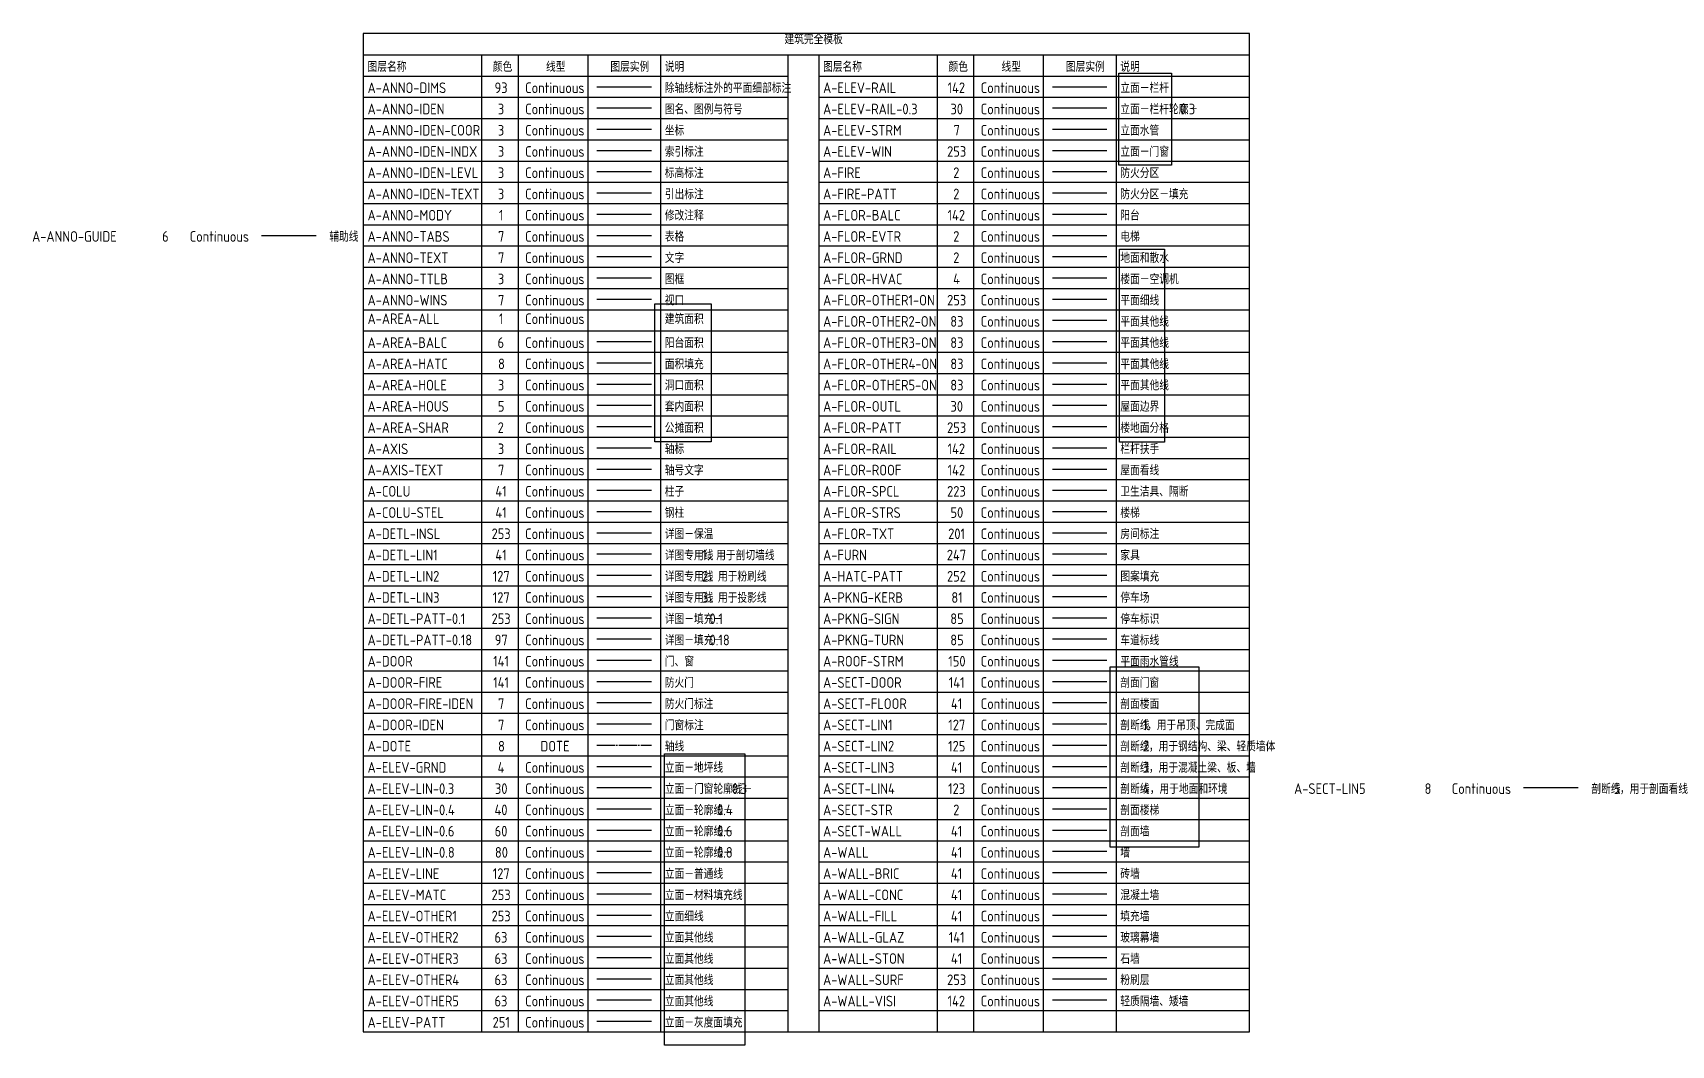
# Model space of a CAD drawing. Extents: x -9422388 to 15610651, y -1992469 to 953794.
# Drawn here: x 13288498 to 13342520, y -468787 to -435419 of the extents above; entities that cross this region are included whole.
import ezdxf

# ---------------------------------------------------------------- set-up
doc = ezdxf.new("R2010")
doc.units = 0
doc.header["$LTSCALE"] = 1000
doc.linetypes.add('DOTE', pattern=[2.42, 2, -0.2, 0.02, -0.2])
for name, color, linetype in [('A-ANNO-DIMS', 93, 'Continuous'), ('A-ANNO-IDEN', 3, 'Continuous'), ('A-ANNO-IDEN-COOR', 3, 'Continuous'), ('A-ANNO-IDEN-INDX', 3, 'Continuous'), ('A-ANNO-IDEN-LEVL', 3, 'Continuous'), ('A-ANNO-IDEN-TEXT', 3, 'Continuous'), ('A-ANNO-MODY', 1, 'Continuous'), ('A-ANNO-TABS', 7, 'Continuous'), ('A-ANNO-TEXT', 7, 'Continuous'), ('A-ANNO-TTLB', 3, 'Continuous'), ('A-ANNO-WINS', 7, 'Continuous'), ('A-AREA-ALL', 1, 'Continuous'), ('A-AREA-BALC', 6, 'Continuous'), ('A-AREA-HATC', 8, 'Continuous'), ('A-AREA-HOLE', 3, 'Continuous'), ('A-AREA-HOUS', 5, 'Continuous'), ('A-AREA-SHAR', 2, 'Continuous'), ('A-AXIS', 3, 'Continuous'), ('A-AXIS-TEXT', 7, 'Continuous'), ('A-COLU', 41, 'Continuous'), ('A-COLU-STEL', 41, 'Continuous'), ('A-DETL-INSL', 253, 'Continuous'), ('A-DETL-LIN1', 41, 'Continuous'), ('A-DETL-LIN2', 127, 'Continuous'), ('A-DETL-LIN3', 127, 'Continuous'), ('A-DETL-PATT-0.1', 253, 'Continuous'), ('A-DETL-PATT-0.18', 97, 'Continuous'), ('A-DOOR', 141, 'Continuous'), ('A-DOOR-FIRE', 141, 'Continuous'), ('A-DOOR-FIRE-IDEN', 7, 'Continuous'), ('A-DOOR-IDEN', 7, 'Continuous'), ('A-DOTE', 8, 'DOTE'), ('A-ELEV-GRND', 4, 'Continuous'), ('A-ELEV-LIN-0.3', 30, 'Continuous'), ('A-ELEV-LIN-0.4', 40, 'Continuous'), ('A-ELEV-LIN-0.6', 60, 'Continuous'), ('A-ELEV-LIN-0.8', 80, 'Continuous'), ('A-ELEV-LINE', 127, 'Continuous'), ('A-ELEV-MATC', 253, 'Continuous'), ('A-ELEV-OTHER1', 253, 'Continuous'), ('A-ELEV-OTHER2', 63, 'Continuous'), ('A-ELEV-OTHER3', 63, 'Continuous'), ('A-ELEV-OTHER4', 63, 'Continuous'), ('A-ELEV-OTHER5', 63, 'Continuous'), ('A-ELEV-PATT', 251, 'Continuous'), ('A-ELEV-RAIL', 142, 'Continuous'), ('A-ELEV-RAIL-0.3', 30, 'Continuous'), ('A-ELEV-STRM', 7, 'Continuous'), ('A-ELEV-WIN', 253, 'Continuous'), ('A-FIRE', 2, 'Continuous'), ('A-FIRE-PATT', 2, 'Continuous'), ('A-FLOR-BALC', 142, 'Continuous'), ('A-FLOR-EVTR', 2, 'Continuous'), ('A-FLOR-GRND', 2, 'Continuous'), ('A-FLOR-HVAC', 4, 'Continuous'), ('A-FLOR-OTHER1-ON', 253, 'Continuous'), ('A-FLOR-OTHER2-ON', 83, 'Continuous'), ('A-FLOR-OTHER3-ON', 83, 'Continuous'), ('A-FLOR-OTHER4-ON', 83, 'Continuous'), ('A-FLOR-OTHER5-ON', 83, 'Continuous'), ('A-FLOR-OUTL', 30, 'Continuous'), ('A-FLOR-PATT', 253, 'Continuous'), ('A-FLOR-RAIL', 142, 'Continuous'), ('A-FLOR-ROOF', 142, 'Continuous'), ('A-FLOR-SPCL', 223, 'Continuous'), ('A-FLOR-STRS', 50, 'Continuous'), ('A-FLOR-TXT', 201, 'Continuous'), ('A-FURN', 247, 'Continuous'), ('A-HATC-PATT', 252, 'Continuous'), ('A-PKNG-KERB', 81, 'Continuous'), ('A-PKNG-SIGN', 85, 'Continuous'), ('A-PKNG-TURN', 85, 'Continuous'), ('A-ROOF-STRM', 150, 'Continuous'), ('A-SECT-DOOR', 141, 'Continuous'), ('A-SECT-FLOOR', 41, 'Continuous'), ('A-SECT-LIN1', 127, 'Continuous'), ('A-SECT-LIN2', 125, 'Continuous'), ('A-SECT-LIN3', 41, 'Continuous'), ('A-SECT-LIN4', 123, 'Continuous'), ('A-SECT-LIN5', 8, 'Continuous'), ('A-SECT-STR', 2, 'Continuous'), ('A-SECT-WALL', 41, 'Continuous'), ('A-WALL', 41, 'Continuous'), ('A-WALL-BRIC', 41, 'Continuous'), ('A-WALL-CONC', 41, 'Continuous'), ('A-WALL-FILL', 41, 'Continuous'), ('A-WALL-GLAZ', 141, 'Continuous'), ('A-WALL-STON', 41, 'Continuous'), ('A-WALL-SURF', 253, 'Continuous'), ('A-WALL-VISI', 142, 'Continuous')]:
    doc.layers.add(name, color=color, linetype=linetype)
doc.layers.add('A-ANNO-GUIDE', color=6, linetype='Continuous', plot=False)
doc.styles.get("Standard").update_dxf_attribs({"font": 'gbenor.shx', "bigfont": 'gbcbig.shx'})

msp = doc.modelspace()

# ---------------------------------------------------------------- texts
for s, p in [('建筑完全模板', (13313282.03789, -435796.5)), ('图层名称', (13299536.43956, -436706.5)), ('颜色', (13303669.3119, -436706.5)), ('线型', (13305419.3119, -436706.5)), ('图层实例', (13307540.32253, -436706.5)), ('说明', (13309336.43956, -436706.5)), ('图层名称', (13314556.04049, -436706.5)), ('颜色', (13318688.91283, -436706.5)), ('线型', (13320438.91283, -436706.5)), ('图层实例', (13322559.92347, -436706.5)), ('说明', (13324356.04049, -436706.5))]:
    msp.add_text(s, height=337.588652).set_placement(p)
at = {"layer": 'A-ANNO-DIMS'}
for s, height, p in [('除轴线标注外的平面细部标注', 337.5886525, (13309336.43956, -437406.5)), ('A-ANNO-DIMS', 350, (13299536.43956, -437406.5)), ('93', 350, (13303723.94166, -437406.5)), ('Continuous', 350, (13304731.68496, -437406.5))]:
    msp.add_text(s, height=height, dxfattribs=at).set_placement(p)
at = {"layer": 'A-ANNO-GUIDE'}
for s, height, p in [('A-ANNO-GUIDE', 350, (13288476.27668, -442306.5)), ('6', 350, (13292761.98206, -442306.5)), ('Continuous', 350, (13293671.52208, -442306.5)), ('辅助线', 337.588652, (13298276.27668, -442306.5))]:
    msp.add_text(s, height=height, dxfattribs=at).set_placement(p)
at = {"layer": 'A-ANNO-IDEN'}
for s, height, p in [('A-ANNO-IDEN', 350, (13299536.43956, -438106.5)), ('3', 350, (13303832.06561, -438106.5)), ('Continuous', 350, (13304731.68496, -438106.5)), ('图名、图例与符号', 337.588652, (13309336.43956, -438106.5))]:
    msp.add_text(s, height=height, dxfattribs=at).set_placement(p)
at = {"layer": 'A-ANNO-IDEN-COOR'}
for s, height, p in [('A-ANNO-IDEN-COOR', 350, (13299536.43956, -438806.5)), ('3', 350, (13303832.06561, -438806.5)), ('Continuous', 350, (13304731.68496, -438806.5)), ('坐标', 337.588652, (13309336.43956, -438806.5))]:
    msp.add_text(s, height=height, dxfattribs=at).set_placement(p)
at = {"layer": 'A-ANNO-IDEN-INDX'}
for s, height, p in [('A-ANNO-IDEN-INDX', 350, (13299536.43956, -439506.5)), ('3', 350, (13303832.06561, -439506.5)), ('Continuous', 350, (13304731.68496, -439506.5)), ('索引标注', 337.588652, (13309336.43956, -439506.5))]:
    msp.add_text(s, height=height, dxfattribs=at).set_placement(p)
at = {"layer": 'A-ANNO-IDEN-LEVL'}
for s, height, p in [('A-ANNO-IDEN-LEVL', 350, (13299536.43956, -440206.5)), ('3', 350, (13303832.06561, -440206.5)), ('Continuous', 350, (13304731.68496, -440206.5)), ('标高标注', 337.588652, (13309336.43956, -440206.5))]:
    msp.add_text(s, height=height, dxfattribs=at).set_placement(p)
at = {"layer": 'A-ANNO-IDEN-TEXT'}
for s, height, p in [('A-ANNO-IDEN-TEXT', 350, (13299536.43956, -440906.5)), ('3', 350, (13303832.06561, -440906.5)), ('Continuous', 350, (13304731.68496, -440906.5)), ('引出标注', 337.588652, (13309336.43956, -440906.5))]:
    msp.add_text(s, height=height, dxfattribs=at).set_placement(p)
at = {"layer": 'A-ANNO-MODY'}
for s, height, p in [('A-ANNO-MODY', 350, (13299536.43956, -441606.5)), ('1', 350, (13303867.27289, -441606.5)), ('Continuous', 350, (13304731.68496, -441606.5)), ('修改注释', 337.588652, (13309336.43956, -441606.5))]:
    msp.add_text(s, height=height, dxfattribs=at).set_placement(p)
at = {"layer": 'A-ANNO-TABS'}
for s, height, p in [('A-ANNO-TABS', 350, (13299536.43956, -442306.5)), ('7', 350, (13303838.10622, -442306.5)), ('Continuous', 350, (13304731.68496, -442306.5)), ('表格', 337.588652, (13309336.43956, -442306.5))]:
    msp.add_text(s, height=height, dxfattribs=at).set_placement(p)
at = {"layer": 'A-ANNO-TEXT'}
for s, height, p in [('A-ANNO-TEXT', 350, (13299536.43956, -443006.5)), ('7', 350, (13303838.10622, -443006.5)), ('Continuous', 350, (13304731.68496, -443006.5)), ('文字', 337.588652, (13309336.43956, -443006.5))]:
    msp.add_text(s, height=height, dxfattribs=at).set_placement(p)
at = {"layer": 'A-ANNO-TTLB'}
for s, height, p in [('A-ANNO-TTLB', 350, (13299536.43956, -443706.5)), ('3', 350, (13303832.06561, -443706.5)), ('Continuous', 350, (13304731.68496, -443706.5)), ('图框', 337.588652, (13309336.43956, -443706.5))]:
    msp.add_text(s, height=height, dxfattribs=at).set_placement(p)
at = {"layer": 'A-ANNO-WINS'}
for s, height, p in [('A-ANNO-WINS', 350, (13299536.43956, -444406.5)), ('7', 350, (13303838.10622, -444406.5)), ('Continuous', 350, (13304731.68496, -444406.5)), ('视口', 337.588652, (13309336.43956, -444406.5))]:
    msp.add_text(s, height=height, dxfattribs=at).set_placement(p)
at = {"layer": 'A-AREA-ALL'}
for s, height, p in [('A-AREA-ALL', 350, (13299536.43956, -445019.5)), ('1', 350, (13303867.27289, -445019.5)), ('Continuous', 350, (13304731.68496, -445019.5)), ('建筑面积', 337.588652, (13309336.43956, -445019.5))]:
    msp.add_text(s, height=height, dxfattribs=at).set_placement(p)
at = {"layer": 'A-AREA-BALC'}
for s, height, p in [('A-AREA-BALC', 350, (13299536.43956, -445806.5)), ('6', 350, (13303822.14494, -445806.5)), ('Continuous', 350, (13304731.68496, -445806.5)), ('阳台面积', 337.588652, (13309336.43956, -445806.5))]:
    msp.add_text(s, height=height, dxfattribs=at).set_placement(p)
at = {"layer": 'A-AREA-HATC'}
for s, height, p in [('A-AREA-HATC', 350, (13299536.43956, -446506.5)), ('8', 350, (13303838.10622, -446506.5)), ('Continuous', 350, (13304731.68496, -446506.5)), ('面积填充', 337.588652, (13309336.43956, -446506.5))]:
    msp.add_text(s, height=height, dxfattribs=at).set_placement(p)
at = {"layer": 'A-AREA-HOLE'}
for s, height, p in [('A-AREA-HOLE', 350, (13299536.43956, -447206.5)), ('3', 350, (13303832.06561, -447206.5)), ('Continuous', 350, (13304731.68496, -447206.5)), ('洞口面积', 337.588652, (13309336.43956, -447206.5))]:
    msp.add_text(s, height=height, dxfattribs=at).set_placement(p)
at = {"layer": 'A-AREA-HOUS'}
for s, height, p in [('A-AREA-HOUS', 350, (13299536.43956, -447906.5)), ('5', 350, (13303832.06561, -447906.5)), ('Continuous', 350, (13304731.68496, -447906.5)), ('套内面积', 337.588652, (13309336.43956, -447906.5))]:
    msp.add_text(s, height=height, dxfattribs=at).set_placement(p)
at = {"layer": 'A-AREA-SHAR'}
for s, height, p in [('A-AREA-SHAR', 350, (13299536.43956, -448606.5)), ('2', 350, (13303825.64436, -448606.5)), ('Continuous', 350, (13304731.68496, -448606.5)), ('公摊面积', 337.588652, (13309336.43956, -448606.5))]:
    msp.add_text(s, height=height, dxfattribs=at).set_placement(p)
at = {"layer": 'A-AXIS'}
for s, height, p in [('A-AXIS', 350, (13299536.43956, -449306.5)), ('3', 350, (13303832.06561, -449306.5)), ('Continuous', 350, (13304731.68496, -449306.5)), ('轴标', 337.588652, (13309336.43956, -449306.5))]:
    msp.add_text(s, height=height, dxfattribs=at).set_placement(p)
at = {"layer": 'A-AXIS-TEXT'}
for s, height, p in [('A-AXIS-TEXT', 350, (13299536.43956, -450006.5)), ('7', 350, (13303838.10622, -450006.5)), ('Continuous', 350, (13304731.68496, -450006.5)), ('轴号文字', 337.588652, (13309336.43956, -450006.5))]:
    msp.add_text(s, height=height, dxfattribs=at).set_placement(p)
at = {"layer": 'A-COLU'}
for s, height, p in [('A-COLU', 350, (13299536.43956, -450706.5)), ('41', 350, (13303750.60622, -450706.5)), ('Continuous', 350, (13304731.68496, -450706.5)), ('柱子', 337.588652, (13309336.43956, -450706.5))]:
    msp.add_text(s, height=height, dxfattribs=at).set_placement(p)
at = {"layer": 'A-COLU-STEL'}
for s, height, p in [('A-COLU-STEL', 350, (13299536.43956, -451406.5)), ('41', 350, (13303750.60622, -451406.5)), ('Continuous', 350, (13304731.68496, -451406.5)), ('钢柱', 337.588652, (13309336.43956, -451406.5))]:
    msp.add_text(s, height=height, dxfattribs=at).set_placement(p)
at = {"layer": 'A-DETL-INSL'}
for s, height, p in [('A-DETL-INSL', 350, (13299536.43956, -452106.5)), ('253', 350, (13303624.19569, -452106.5)), ('Continuous', 350, (13304731.68496, -452106.5)), ('详图－保温', 337.588652, (13309336.43956, -452106.5))]:
    msp.add_text(s, height=height, dxfattribs=at).set_placement(p)
at = {"layer": 'A-DETL-LIN1'}
for s, height, p in [('A-DETL-LIN1', 350, (13299536.43956, -452806.5)), ('41', 350, (13303750.60622, -452806.5)), ('Continuous', 350, (13304731.68496, -452806.5)), ('详图专用线', 337.588652, (13309336.43956, -452806.5)), ('1', 350, (13310565.16296, -452806.5)), ('，用于剖切墙线', 337.588652, (13310710.99629, -452806.5))]:
    msp.add_text(s, height=height, dxfattribs=at).set_placement(p)
at = {"layer": 'A-DETL-LIN2'}
for s, height, p in [('A-DETL-LIN2', 350, (13299536.43956, -453506.5)), ('127', 350, (13303663.10622, -453506.5)), ('Continuous', 350, (13304731.68496, -453506.5)), ('详图专用线', 337.588652, (13309336.43956, -453506.5)), ('2', 350, (13310565.16296, -453506.5)), ('，用于粉刷线', 337.588652, (13310769.32963, -453506.5))]:
    msp.add_text(s, height=height, dxfattribs=at).set_placement(p)
at = {"layer": 'A-DETL-LIN3'}
for s, height, p in [('A-DETL-LIN3', 350, (13299536.43956, -454206.5)), ('127', 350, (13303663.10622, -454206.5)), ('Continuous', 350, (13304731.68496, -454206.5)), ('详图专用线', 337.588652, (13309336.43956, -454206.5)), ('3', 350, (13310565.16296, -454206.5)), ('，用于投影线', 337.588652, (13310769.32963, -454206.5))]:
    msp.add_text(s, height=height, dxfattribs=at).set_placement(p)
at = {"layer": 'A-DETL-PATT-0.1'}
for s, height, p in [('A-DETL-PATT-0.1', 350, (13299536.43956, -454906.5)), ('253', 350, (13303624.19569, -454906.5)), ('Continuous', 350, (13304731.68496, -454906.5)), ('详图－填充－', 337.588652, (13309336.43956, -454906.5)), ('0.1', 350, (13310810.90764, -454906.5))]:
    msp.add_text(s, height=height, dxfattribs=at).set_placement(p)
at = {"layer": 'A-DETL-PATT-0.18'}
for s, height, p in [('A-DETL-PATT-0.18', 350, (13299536.43956, -455606.5)), ('97', 350, (13303729.98227, -455606.5)), ('Continuous', 350, (13304731.68496, -455606.5)), ('详图－填充－', 337.588652, (13309336.43956, -455606.5)), ('0.18', 350, (13310810.90764, -455606.5))]:
    msp.add_text(s, height=height, dxfattribs=at).set_placement(p)
at = {"layer": 'A-DOOR'}
for s, height, p in [('门、窗', 337.588652, (13309336.43956, -456306.5)), ('A-DOOR', 350, (13299536.43956, -456306.5)), ('141', 350, (13303677.68956, -456306.5)), ('Continuous', 350, (13304731.68496, -456306.5))]:
    msp.add_text(s, height=height, dxfattribs=at).set_placement(p)
at = {"layer": 'A-DOOR-FIRE'}
for s, height, p in [('A-DOOR-FIRE', 350, (13299536.43956, -457006.5)), ('141', 350, (13303677.68956, -457006.5)), ('Continuous', 350, (13304731.68496, -457006.5)), ('防火门', 337.588652, (13309336.43956, -457006.5))]:
    msp.add_text(s, height=height, dxfattribs=at).set_placement(p)
at = {"layer": 'A-DOOR-FIRE-IDEN'}
for s, height, p in [('A-DOOR-FIRE-IDEN', 350, (13299536.43956, -457706.5)), ('7', 350, (13303838.10622, -457706.5)), ('Continuous', 350, (13304731.68496, -457706.5)), ('防火门标注', 337.588652, (13309336.43956, -457706.5))]:
    msp.add_text(s, height=height, dxfattribs=at).set_placement(p)
at = {"layer": 'A-DOOR-IDEN'}
for s, height, p in [('A-DOOR-IDEN', 350, (13299536.43956, -458406.5)), ('7', 350, (13303838.10622, -458406.5)), ('Continuous', 350, (13304731.68496, -458406.5)), ('门窗标注', 337.588652, (13309336.43956, -458406.5))]:
    msp.add_text(s, height=height, dxfattribs=at).set_placement(p)
at = {"layer": 'A-DOTE'}
for s, height, p in [('A-DOTE', 350, (13299536.43956, -459106.5)), ('8', 350, (13303838.10622, -459106.5)), ('DOTE', 350, (13305238.10622, -459106.5)), ('轴线', 337.588652, (13309336.43956, -459106.5))]:
    msp.add_text(s, height=height, dxfattribs=at).set_placement(p)
at = {"layer": 'A-ELEV-GRND'}
for s, height, p in [('A-ELEV-GRND', 350, (13299536.43956, -459806.5)), ('4', 350, (13303823.52289, -459806.5)), ('Continuous', 350, (13304731.68496, -459806.5)), ('立面－地坪线', 337.588652, (13309336.43956, -459806.5))]:
    msp.add_text(s, height=height, dxfattribs=at).set_placement(p)
at = {"layer": 'A-ELEV-LIN-0.3'}
for s, height, p in [('A-ELEV-LIN-0.3', 350, (13299536.43956, -460506.5)), ('30', 350, (13303735.90806, -460506.5)), ('Continuous', 350, (13304731.68496, -460506.5)), ('立面－门窗轮廓线－', 337.588652, (13309336.43956, -460506.5)), ('0.3', 350, (13311548.14168, -460506.5))]:
    msp.add_text(s, height=height, dxfattribs=at).set_placement(p)
at = {"layer": 'A-ELEV-LIN-0.4'}
for s, height, p in [('A-ELEV-LIN-0.4', 350, (13299536.43956, -461206.5)), ('40', 350, (13303721.32473, -461206.5)), ('Continuous', 350, (13304731.68496, -461206.5)), ('立面－轮廓线－', 337.588652, (13309336.43956, -461206.5)), ('0.4', 350, (13311056.65232, -461206.5))]:
    msp.add_text(s, height=height, dxfattribs=at).set_placement(p)
at = {"layer": 'A-ELEV-LIN-0.6'}
for s, height, p in [('A-ELEV-LIN-0.6', 350, (13299536.43956, -461906.5)), ('60', 350, (13303727.18103, -461906.5)), ('Continuous', 350, (13304731.68496, -461906.5)), ('立面－轮廓线－', 337.588652, (13309336.43956, -461906.5)), ('0.6', 350, (13311056.65232, -461906.5))]:
    msp.add_text(s, height=height, dxfattribs=at).set_placement(p)
at = {"layer": 'A-ELEV-LIN-0.8'}
for s, height, p in [('A-ELEV-LIN-0.8', 350, (13299536.43956, -462606.5)), ('80', 350, (13303735.90806, -462606.5)), ('Continuous', 350, (13304731.68496, -462606.5)), ('立面－轮廓线－', 337.588652, (13309336.43956, -462606.5)), ('0.8', 350, (13311056.65232, -462606.5))]:
    msp.add_text(s, height=height, dxfattribs=at).set_placement(p)
at = {"layer": 'A-ELEV-LINE'}
for s, height, p in [('A-ELEV-LINE', 350, (13299536.43956, -463306.5)), ('127', 350, (13303663.10622, -463306.5)), ('Continuous', 350, (13304731.68496, -463306.5)), ('立面－普通线', 337.588652, (13309336.43956, -463306.5))]:
    msp.add_text(s, height=height, dxfattribs=at).set_placement(p)
at = {"layer": 'A-ELEV-MATC'}
for s, height, p in [('A-ELEV-MATC', 350, (13299536.43956, -464006.5)), ('253', 350, (13303624.19569, -464006.5)), ('Continuous', 350, (13304731.68496, -464006.5)), ('立面－材料填充线', 337.588652, (13309336.43956, -464006.5))]:
    msp.add_text(s, height=height, dxfattribs=at).set_placement(p)
at = {"layer": 'A-ELEV-OTHER1'}
for s, height, p in [('A-ELEV-OTHER1', 350, (13299536.43956, -464706.5)), ('253', 350, (13303624.19569, -464706.5)), ('Continuous', 350, (13304731.68496, -464706.5)), ('立面细线', 337.588652, (13309336.43956, -464706.5))]:
    msp.add_text(s, height=height, dxfattribs=at).set_placement(p)
at = {"layer": 'A-ELEV-OTHER2'}
for s, height, p in [('A-ELEV-OTHER2', 350, (13299536.43956, -465406.5)), ('63', 350, (13303721.25524, -465406.5)), ('Continuous', 350, (13304731.68496, -465406.5)), ('立面其他线', 337.588652, (13309336.43956, -465406.5))]:
    msp.add_text(s, height=height, dxfattribs=at).set_placement(p)
at = {"layer": 'A-ELEV-OTHER3'}
for s, height, p in [('A-ELEV-OTHER3', 350, (13299536.43956, -466106.5)), ('63', 350, (13303721.25524, -466106.5)), ('Continuous', 350, (13304731.68496, -466106.5)), ('立面其他线', 337.588652, (13309336.43956, -466106.5))]:
    msp.add_text(s, height=height, dxfattribs=at).set_placement(p)
at = {"layer": 'A-ELEV-OTHER4'}
for s, height, p in [('A-ELEV-OTHER4', 350, (13299536.43956, -466806.5)), ('63', 350, (13303721.25524, -466806.5)), ('Continuous', 350, (13304731.68496, -466806.5)), ('立面其他线', 337.588652, (13309336.43956, -466806.5))]:
    msp.add_text(s, height=height, dxfattribs=at).set_placement(p)
at = {"layer": 'A-ELEV-OTHER5'}
for s, height, p in [('A-ELEV-OTHER5', 350, (13299536.43956, -467506.5)), ('63', 350, (13303721.25524, -467506.5)), ('Continuous', 350, (13304731.68496, -467506.5)), ('立面其他线', 337.588652, (13309336.43956, -467506.5))]:
    msp.add_text(s, height=height, dxfattribs=at).set_placement(p)
at = {"layer": 'A-ELEV-PATT'}
for s, height, p in [('立面－灰度面填充', 337.588652, (13309336.43956, -468206.5)), ('A-ELEV-PATT', 350, (13299536.43956, -468206.5)), ('251', 350, (13303659.40297, -468206.5)), ('Continuous', 350, (13304731.68496, -468206.5))]:
    msp.add_text(s, height=height, dxfattribs=at).set_placement(p)
at = {"layer": 'A-ELEV-RAIL'}
for s, height, p in [('立面－栏杆', 337.588652, (13324356.04049, -437406.5)), ('A-ELEV-RAIL', 350, (13314556.04049, -437406.5)), ('142', 350, (13318659.36521, -437406.5)), ('Continuous', 350, (13319751.28589, -437406.5))]:
    msp.add_text(s, height=height, dxfattribs=at).set_placement(p)
at = {"layer": 'A-ELEV-RAIL-0.3'}
for s, height, p in [('A-ELEV-RAIL-0.3', 350, (13314556.04049, -438106.5)), ('30', 350, (13318755.50899, -438106.5)), ('Continuous', 350, (13319751.28589, -438106.5)), ('立面－栏杆轮廓－', 337.588652, (13324356.04049, -438106.5)), ('0.3', 350, (13326321.99793, -438106.5))]:
    msp.add_text(s, height=height, dxfattribs=at).set_placement(p)
at = {"layer": 'A-ELEV-STRM'}
for s, height, p in [('A-ELEV-STRM', 350, (13314556.04049, -438806.5)), ('7', 350, (13318857.70715, -438806.5)), ('Continuous', 350, (13319751.28589, -438806.5)), ('立面水管', 337.588652, (13324356.04049, -438806.5))]:
    msp.add_text(s, height=height, dxfattribs=at).set_placement(p)
at = {"layer": 'A-ELEV-WIN'}
for s, height, p in [('A-ELEV-WIN', 350, (13314556.04049, -439506.5)), ('253', 350, (13318643.79662, -439506.5)), ('Continuous', 350, (13319751.28589, -439506.5)), ('立面－门窗', 337.588652, (13324356.04049, -439506.5))]:
    msp.add_text(s, height=height, dxfattribs=at).set_placement(p)
at = {"layer": 'A-FIRE'}
for s, height, p in [('A-FIRE', 350, (13314556.04049, -440206.5)), ('2', 350, (13318845.24529, -440206.5)), ('Continuous', 350, (13319751.28589, -440206.5)), ('防火分区', 337.588652, (13324356.04049, -440206.5))]:
    msp.add_text(s, height=height, dxfattribs=at).set_placement(p)
at = {"layer": 'A-FIRE-PATT'}
for s, height, p in [('A-FIRE-PATT', 350, (13314556.04049, -440906.5)), ('2', 350, (13318845.24529, -440906.5)), ('Continuous', 350, (13319751.28589, -440906.5)), ('防火分区－填充', 337.588652, (13324356.04049, -440906.5))]:
    msp.add_text(s, height=height, dxfattribs=at).set_placement(p)
at = {"layer": 'A-FLOR-BALC'}
for s, height, p in [('A-FLOR-BALC', 350, (13314556.04049, -441606.5)), ('142', 350, (13318659.36521, -441606.5)), ('Continuous', 350, (13319751.28589, -441606.5)), ('阳台', 337.588652, (13324356.04049, -441606.5))]:
    msp.add_text(s, height=height, dxfattribs=at).set_placement(p)
at = {"layer": 'A-FLOR-EVTR'}
for s, height, p in [('A-FLOR-EVTR', 350, (13314556.04049, -442306.5)), ('2', 350, (13318845.24529, -442306.5)), ('Continuous', 350, (13319751.28589, -442306.5)), ('电梯', 337.588652, (13324356.04049, -442306.5))]:
    msp.add_text(s, height=height, dxfattribs=at).set_placement(p)
at = {"layer": 'A-FLOR-GRND'}
for s, height, p in [('A-FLOR-GRND', 350, (13314556.04049, -443006.5)), ('2', 350, (13318845.24529, -443006.5)), ('Continuous', 350, (13319751.28589, -443006.5)), ('地面和散水', 337.588652, (13324356.04049, -443006.5))]:
    msp.add_text(s, height=height, dxfattribs=at).set_placement(p)
at = {"layer": 'A-FLOR-HVAC'}
for s, height, p in [('A-FLOR-HVAC', 350, (13314556.04049, -443706.5)), ('4', 350, (13318843.12382, -443706.5)), ('Continuous', 350, (13319751.28589, -443706.5)), ('楼面－空调机', 337.588652, (13324356.04049, -443706.5))]:
    msp.add_text(s, height=height, dxfattribs=at).set_placement(p)
at = {"layer": 'A-FLOR-OTHER1-ON'}
for s, height, p in [('A-FLOR-OTHER1-ON', 350, (13314556.04049, -444406.5)), ('253', 350, (13318643.79662, -444406.5)), ('Continuous', 350, (13319751.28589, -444406.5)), ('平面细线', 337.588652, (13324356.04049, -444406.5))]:
    msp.add_text(s, height=height, dxfattribs=at).set_placement(p)
at = {"layer": 'A-FLOR-OTHER2-ON'}
for s, height, p in [('A-FLOR-OTHER2-ON', 350, (13314556.04049, -445106.5)), ('83', 350, (13318749.58321, -445106.5)), ('Continuous', 350, (13319751.28589, -445106.5)), ('平面其他线', 337.588652, (13324356.04049, -445106.5))]:
    msp.add_text(s, height=height, dxfattribs=at).set_placement(p)
at = {"layer": 'A-FLOR-OTHER3-ON'}
for s, height, p in [('A-FLOR-OTHER3-ON', 350, (13314556.04049, -445806.5)), ('83', 350, (13318749.58321, -445806.5)), ('Continuous', 350, (13319751.28589, -445806.5)), ('平面其他线', 337.588652, (13324356.04049, -445806.5))]:
    msp.add_text(s, height=height, dxfattribs=at).set_placement(p)
at = {"layer": 'A-FLOR-OTHER4-ON'}
for s, height, p in [('A-FLOR-OTHER4-ON', 350, (13314556.04049, -446506.5)), ('83', 350, (13318749.58321, -446506.5)), ('Continuous', 350, (13319751.28589, -446506.5)), ('平面其他线', 337.588652, (13324356.04049, -446506.5))]:
    msp.add_text(s, height=height, dxfattribs=at).set_placement(p)
at = {"layer": 'A-FLOR-OTHER5-ON'}
for s, height, p in [('A-FLOR-OTHER5-ON', 350, (13314556.04049, -447206.5)), ('83', 350, (13318749.58321, -447206.5)), ('Continuous', 350, (13319751.28589, -447206.5)), ('平面其他线', 337.588652, (13324356.04049, -447206.5))]:
    msp.add_text(s, height=height, dxfattribs=at).set_placement(p)
at = {"layer": 'A-FLOR-OUTL'}
for s, height, p in [('A-FLOR-OUTL', 350, (13314556.04049, -447906.5)), ('30', 350, (13318755.50899, -447906.5)), ('Continuous', 350, (13319751.28589, -447906.5)), ('屋面边界', 337.588652, (13324356.04049, -447906.5))]:
    msp.add_text(s, height=height, dxfattribs=at).set_placement(p)
at = {"layer": 'A-FLOR-PATT'}
for s, height, p in [('A-FLOR-PATT', 350, (13314556.04049, -448606.5)), ('253', 350, (13318643.79662, -448606.5)), ('Continuous', 350, (13319751.28589, -448606.5)), ('楼地面分格', 337.588652, (13324356.04049, -448606.5))]:
    msp.add_text(s, height=height, dxfattribs=at).set_placement(p)
at = {"layer": 'A-FLOR-RAIL'}
for s, height, p in [('A-FLOR-RAIL', 350, (13314556.04049, -449306.5)), ('142', 350, (13318659.36521, -449306.5)), ('Continuous', 350, (13319751.28589, -449306.5)), ('栏杆扶手', 337.588652, (13324356.04049, -449306.5))]:
    msp.add_text(s, height=height, dxfattribs=at).set_placement(p)
at = {"layer": 'A-FLOR-ROOF'}
for s, height, p in [('A-FLOR-ROOF', 350, (13314556.04049, -450006.5)), ('142', 350, (13318659.36521, -450006.5)), ('Continuous', 350, (13319751.28589, -450006.5)), ('屋面看线', 337.588652, (13324356.04049, -450006.5))]:
    msp.add_text(s, height=height, dxfattribs=at).set_placement(p)
at = {"layer": 'A-FLOR-SPCL'}
for s, height, p in [('A-FLOR-SPCL', 350, (13314556.04049, -450706.5)), ('223', 350, (13318643.79662, -450706.5)), ('Continuous', 350, (13319751.28589, -450706.5)), ('卫生洁具、隔断', 337.588652, (13324356.04049, -450706.5))]:
    msp.add_text(s, height=height, dxfattribs=at).set_placement(p)
at = {"layer": 'A-FLOR-STRS'}
for s, height, p in [('A-FLOR-STRS', 350, (13314556.04049, -451406.5)), ('50', 350, (13318755.50899, -451406.5)), ('Continuous', 350, (13319751.28589, -451406.5)), ('楼梯', 337.588652, (13324356.04049, -451406.5))]:
    msp.add_text(s, height=height, dxfattribs=at).set_placement(p)
at = {"layer": 'A-FLOR-TXT'}
for s, height, p in [('A-FLOR-TXT', 350, (13314556.04049, -452106.5)), ('201', 350, (13318679.00391, -452106.5)), ('Continuous', 350, (13319751.28589, -452106.5)), ('房间标注', 337.588652, (13324356.04049, -452106.5))]:
    msp.add_text(s, height=height, dxfattribs=at).set_placement(p)
at = {"layer": 'A-FURN'}
for s, height, p in [('A-FURN', 350, (13314556.04049, -452806.5)), ('247', 350, (13318635.25391, -452806.5)), ('Continuous', 350, (13319751.28589, -452806.5)), ('家具', 337.588652, (13324356.04049, -452806.5))]:
    msp.add_text(s, height=height, dxfattribs=at).set_placement(p)
at = {"layer": 'A-HATC-PATT'}
for s, height, p in [('A-HATC-PATT', 350, (13314556.04049, -453506.5)), ('252', 350, (13318641.07863, -453506.5)), ('Continuous', 350, (13319751.28589, -453506.5)), ('图案填充', 337.588652, (13324356.04049, -453506.5))]:
    msp.add_text(s, height=height, dxfattribs=at).set_placement(p)
at = {"layer": 'A-PKNG-KERB'}
for s, height, p in [('A-PKNG-KERB', 350, (13314556.04049, -454206.5)), ('81', 350, (13318784.79049, -454206.5)), ('Continuous', 350, (13319751.28589, -454206.5)), ('停车场', 337.588652, (13324356.04049, -454206.5))]:
    msp.add_text(s, height=height, dxfattribs=at).set_placement(p)
at = {"layer": 'A-PKNG-SIGN'}
for s, height, p in [('A-PKNG-SIGN', 350, (13314556.04049, -454906.5)), ('85', 350, (13318749.58321, -454906.5)), ('Continuous', 350, (13319751.28589, -454906.5)), ('停车标识', 337.588652, (13324356.04049, -454906.5))]:
    msp.add_text(s, height=height, dxfattribs=at).set_placement(p)
at = {"layer": 'A-PKNG-TURN'}
for s, height, p in [('A-PKNG-TURN', 350, (13314556.04049, -455606.5)), ('85', 350, (13318749.58321, -455606.5)), ('Continuous', 350, (13319751.28589, -455606.5)), ('车道标线', 337.588652, (13324356.04049, -455606.5))]:
    msp.add_text(s, height=height, dxfattribs=at).set_placement(p)
at = {"layer": 'A-ROOF-STRM'}
for s, height, p in [('平面雨水管线', 337.588652, (13324356.04049, -456306.5)), ('A-ROOF-STRM', 350, (13314556.04049, -456306.5)), ('150', 350, (13318682.59232, -456306.5)), ('Continuous', 350, (13319751.28589, -456306.5))]:
    msp.add_text(s, height=height, dxfattribs=at).set_placement(p)
at = {"layer": 'A-SECT-DOOR'}
for s, height, p in [('A-SECT-DOOR', 350, (13314556.04049, -457006.5)), ('141', 350, (13318697.29049, -457006.5)), ('Continuous', 350, (13319751.28589, -457006.5)), ('剖面门窗', 337.588652, (13324356.04049, -457006.5))]:
    msp.add_text(s, height=height, dxfattribs=at).set_placement(p)
at = {"layer": 'A-SECT-FLOOR'}
for s, height, p in [('A-SECT-FLOOR', 350, (13314556.04049, -457706.5)), ('41', 350, (13318770.20715, -457706.5)), ('Continuous', 350, (13319751.28589, -457706.5)), ('剖面楼面', 337.588652, (13324356.04049, -457706.5))]:
    msp.add_text(s, height=height, dxfattribs=at).set_placement(p)
at = {"layer": 'A-SECT-LIN1'}
for s, height, p in [('A-SECT-LIN1', 350, (13314556.04049, -458406.5)), ('127', 350, (13318682.70715, -458406.5)), ('Continuous', 350, (13319751.28589, -458406.5)), ('剖断线', 337.588652, (13324356.04049, -458406.5)), ('1', 350, (13325093.27453, -458406.5)), ('，用于吊顶、完成面', 337.588652, (13325239.10786, -458406.5))]:
    msp.add_text(s, height=height, dxfattribs=at).set_placement(p)
at = {"layer": 'A-SECT-LIN2'}
for s, height, p in [('A-SECT-LIN2', 350, (13314556.04049, -459106.5)), ('125', 350, (13318676.66654, -459106.5)), ('Continuous', 350, (13319751.28589, -459106.5)), ('剖断线', 337.588652, (13324356.04049, -459106.5)), ('2', 350, (13325093.27453, -459106.5)), ('，用于钢结构、梁、轻质墙体', 337.5886525, (13325297.4412, -459106.5))]:
    msp.add_text(s, height=height, dxfattribs=at).set_placement(p)
at = {"layer": 'A-SECT-LIN3'}
for s, height, p in [('A-SECT-LIN3', 350, (13314556.04049, -459806.5)), ('41', 350, (13318770.20715, -459806.5)), ('Continuous', 350, (13319751.28589, -459806.5)), ('剖断线', 337.588652, (13324356.04049, -459806.5)), ('3', 350, (13325093.27453, -459806.5)), ('，用于混凝土梁、板、墙', 337.5886525, (13325297.4412, -459806.5))]:
    msp.add_text(s, height=height, dxfattribs=at).set_placement(p)
at = {"layer": 'A-SECT-LIN4'}
for s, height, p in [('A-SECT-LIN4', 350, (13314556.04049, -460506.5)), ('123', 350, (13318676.66654, -460506.5)), ('Continuous', 350, (13319751.28589, -460506.5)), ('剖断线', 337.588652, (13324356.04049, -460506.5)), ('4', 350, (13325093.27453, -460506.5)), ('，用于地面和环境', 337.588652, (13325326.60786, -460506.5))]:
    msp.add_text(s, height=height, dxfattribs=at).set_placement(p)
at = {"layer": 'A-SECT-LIN5'}
for s, height, p in [('A-SECT-LIN5', 350, (13330085.9523, -460506.5)), ('8', 350, (13334387.61897, -460506.5)), ('Continuous', 350, (13335281.1977, -460506.5)), ('剖断线', 337.588652, (13339885.9523, -460506.5)), ('5', 350, (13340623.18635, -460506.5)), ('，用于剖面看线', 337.588652, (13340827.35301, -460506.5))]:
    msp.add_text(s, height=height, dxfattribs=at).set_placement(p)
at = {"layer": 'A-SECT-STR'}
for s, height, p in [('A-SECT-STR', 350, (13314556.04049, -461206.5)), ('2', 350, (13318845.24529, -461206.5)), ('Continuous', 350, (13319751.28589, -461206.5)), ('剖面楼梯', 337.588652, (13324356.04049, -461206.5))]:
    msp.add_text(s, height=height, dxfattribs=at).set_placement(p)
at = {"layer": 'A-SECT-WALL'}
for s, height, p in [('A-SECT-WALL', 350, (13314556.04049, -461906.5)), ('41', 350, (13318770.20715, -461906.5)), ('Continuous', 350, (13319751.28589, -461906.5)), ('剖面墙', 337.588652, (13324356.04049, -461906.5))]:
    msp.add_text(s, height=height, dxfattribs=at).set_placement(p)
at = {"layer": 'A-WALL'}
for s, height, p in [('A-WALL', 350, (13314556.04049, -462606.5)), ('41', 350, (13318770.20715, -462606.5)), ('Continuous', 350, (13319751.28589, -462606.5)), ('墙', 337.58865, (13324356.04049, -462606.5))]:
    msp.add_text(s, height=height, dxfattribs=at).set_placement(p)
at = {"layer": 'A-WALL-BRIC'}
for s, height, p in [('A-WALL-BRIC', 350, (13314556.04049, -463306.5)), ('41', 350, (13318770.20715, -463306.5)), ('Continuous', 350, (13319751.28589, -463306.5)), ('砖墙', 337.588652, (13324356.04049, -463306.5))]:
    msp.add_text(s, height=height, dxfattribs=at).set_placement(p)
at = {"layer": 'A-WALL-CONC'}
for s, height, p in [('A-WALL-CONC', 350, (13314556.04049, -464006.5)), ('41', 350, (13318770.20715, -464006.5)), ('Continuous', 350, (13319751.28589, -464006.5)), ('混凝土墙', 337.588652, (13324356.04049, -464006.5))]:
    msp.add_text(s, height=height, dxfattribs=at).set_placement(p)
at = {"layer": 'A-WALL-FILL'}
for s, height, p in [('A-WALL-FILL', 350, (13314556.04049, -464706.5)), ('41', 350, (13318770.20715, -464706.5)), ('Continuous', 350, (13319751.28589, -464706.5)), ('填充墙', 337.588652, (13324356.04049, -464706.5))]:
    msp.add_text(s, height=height, dxfattribs=at).set_placement(p)
at = {"layer": 'A-WALL-GLAZ'}
for s, height, p in [('A-WALL-GLAZ', 350, (13314556.04049, -465406.5)), ('141', 350, (13318697.29049, -465406.5)), ('Continuous', 350, (13319751.28589, -465406.5)), ('玻璃幕墙', 337.588652, (13324356.04049, -465406.5))]:
    msp.add_text(s, height=height, dxfattribs=at).set_placement(p)
at = {"layer": 'A-WALL-STON'}
for s, height, p in [('A-WALL-STON', 350, (13314556.04049, -466106.5)), ('41', 350, (13318770.20715, -466106.5)), ('Continuous', 350, (13319751.28589, -466106.5)), ('石墙', 337.588652, (13324356.04049, -466106.5))]:
    msp.add_text(s, height=height, dxfattribs=at).set_placement(p)
at = {"layer": 'A-WALL-SURF'}
for s, height, p in [('A-WALL-SURF', 350, (13314556.04049, -466806.5)), ('253', 350, (13318643.79662, -466806.5)), ('Continuous', 350, (13319751.28589, -466806.5)), ('粉刷层', 337.588652, (13324356.04049, -466806.5))]:
    msp.add_text(s, height=height, dxfattribs=at).set_placement(p)
at = {"layer": 'A-WALL-VISI'}
for s, height, p in [('A-WALL-VISI', 350, (13314556.04049, -467506.5)), ('142', 350, (13318659.36521, -467506.5)), ('Continuous', 350, (13319751.28589, -467506.5)), ('轻质隔墙、矮墙', 337.588652, (13324356.04049, -467506.5))]:
    msp.add_text(s, height=height, dxfattribs=at).set_placement(p)

# ---------------------------------------------------------------- linework, layer by layer
msp.add_lwpolyline([(13299396.43956, -468346.5), (13328616.04049, -468346.5), (13328616.04049, -435446.5), (13299396.43956, -435446.5)], close=True)
for points in [[(13299396.43956, -436146.5), (13328616.04049, -436146.5)], [(13303296.43956, -436146.5), (13303296.43956, -468346.5)], [(13304496.43956, -436146.5), (13304496.43956, -468346.5)], [(13306796.43956, -436146.5), (13306796.43956, -468346.5)], [(13309196.43956, -436146.5), (13309196.43956, -468346.5)], [(13313396.43956, -436146.5), (13313396.43956, -468346.5)], [(13314416.04049, -436146.5), (13314416.04049, -468346.5)], [(13318316.04049, -436146.5), (13318316.04049, -468346.5)], [(13319516.04049, -436146.5), (13319516.04049, -468346.5)], [(13321816.04049, -436146.5), (13321816.04049, -468346.5)], [(13324216.04049, -436146.5), (13324216.04049, -468346.5)], [(13299396.43956, -436846.5), (13313396.43956, -436846.5)], [(13314416.04049, -436846.5), (13328616.04049, -436846.5)], [(13299396.43956, -437546.5), (13313396.43956, -437546.5)], [(13314416.04049, -437546.5), (13328616.04049, -437546.5)], [(13299396.43956, -438246.5), (13313396.43956, -438246.5)], [(13314416.04049, -438246.5), (13328616.04049, -438246.5)], [(13299396.43956, -438946.5), (13313396.43956, -438946.5)], [(13314416.04049, -438946.5), (13328616.04049, -438946.5)], [(13299396.43956, -439646.5), (13313396.43956, -439646.5)], [(13314416.04049, -439646.5), (13328616.04049, -439646.5)], [(13299396.43956, -440346.5), (13313396.43956, -440346.5)], [(13314416.04049, -440346.5), (13328616.04049, -440346.5)], [(13299396.43956, -441046.5), (13313396.43956, -441046.5)], [(13314416.04049, -441046.5), (13328616.04049, -441046.5)], [(13299396.43956, -441746.5), (13313396.43956, -441746.5)], [(13314416.04049, -441746.5), (13328616.04049, -441746.5)], [(13299396.43956, -442446.5), (13313396.43956, -442446.5)], [(13314416.04049, -442446.5), (13328616.04049, -442446.5)], [(13299396.43956, -443146.5), (13313396.43956, -443146.5)], [(13314416.04049, -443146.5), (13328616.04049, -443146.5)], [(13299396.43956, -443846.5), (13313396.43956, -443846.5)], [(13314416.04049, -443846.5), (13328616.04049, -443846.5)], [(13299396.43956, -444546.5), (13313396.43956, -444546.5)], [(13314416.04049, -444546.5), (13328616.04049, -444546.5)], [(13299396.43956, -445246.5), (13313396.43956, -445246.5)], [(13314416.04049, -445246.5), (13328616.04049, -445246.5)], [(13299396.43956, -445946.5), (13313396.43956, -445946.5)], [(13314416.04049, -445946.5), (13328616.04049, -445946.5)], [(13299396.43956, -446646.5), (13313396.43956, -446646.5)], [(13314416.04049, -446646.5), (13328616.04049, -446646.5)], [(13299396.43956, -447346.5), (13313396.43956, -447346.5)], [(13314416.04049, -447346.5), (13328616.04049, -447346.5)], [(13299396.43956, -448046.5), (13313396.43956, -448046.5)], [(13314416.04049, -448046.5), (13328616.04049, -448046.5)], [(13299396.43956, -448746.5), (13313396.43956, -448746.5)], [(13314416.04049, -448746.5), (13328616.04049, -448746.5)], [(13299396.43956, -449446.5), (13313396.43956, -449446.5)], [(13314416.04049, -449446.5), (13328616.04049, -449446.5)], [(13299396.43956, -450146.5), (13313396.43956, -450146.5)], [(13314416.04049, -450146.5), (13328616.04049, -450146.5)], [(13299396.43956, -450846.5), (13313396.43956, -450846.5)], [(13314416.04049, -450846.5), (13328616.04049, -450846.5)], [(13299396.43956, -451546.5), (13313396.43956, -451546.5)], [(13314416.04049, -451546.5), (13328616.04049, -451546.5)], [(13299396.43956, -452246.5), (13313396.43956, -452246.5)], [(13314416.04049, -452246.5), (13328616.04049, -452246.5)], [(13299396.43956, -452946.5), (13313396.43956, -452946.5)], [(13314416.04049, -452946.5), (13328616.04049, -452946.5)], [(13299396.43956, -453646.5), (13313396.43956, -453646.5)], [(13314416.04049, -453646.5), (13328616.04049, -453646.5)], [(13299396.43956, -454346.5), (13313396.43956, -454346.5)], [(13314416.04049, -454346.5), (13328616.04049, -454346.5)], [(13299396.43956, -455046.5), (13313396.43956, -455046.5)], [(13314416.04049, -455046.5), (13328616.04049, -455046.5)], [(13299396.43956, -455746.5), (13313396.43956, -455746.5)], [(13314416.04049, -455746.5), (13328616.04049, -455746.5)], [(13299396.43956, -456446.5), (13313396.43956, -456446.5)], [(13314416.04049, -456446.5), (13328616.04049, -456446.5)], [(13299396.43956, -457146.5), (13313396.43956, -457146.5)], [(13314416.04049, -457146.5), (13328616.04049, -457146.5)], [(13299396.43956, -457846.5), (13313396.43956, -457846.5)], [(13314416.04049, -457846.5), (13328616.04049, -457846.5)], [(13299396.43956, -458546.5), (13313396.43956, -458546.5)], [(13314416.04049, -458546.5), (13328616.04049, -458546.5)], [(13299396.43956, -459246.5), (13313396.43956, -459246.5)], [(13314416.04049, -459246.5), (13328616.04049, -459246.5)], [(13299396.43956, -459946.5), (13313396.43956, -459946.5)], [(13314416.04049, -459946.5), (13328616.04049, -459946.5)], [(13299396.43956, -460646.5), (13313396.43956, -460646.5)], [(13314416.04049, -460646.5), (13328616.04049, -460646.5)], [(13299396.43956, -461346.5), (13313396.43956, -461346.5)], [(13314416.04049, -461346.5), (13328616.04049, -461346.5)], [(13299396.43956, -462046.5), (13313396.43956, -462046.5)], [(13314416.04049, -462046.5), (13328616.04049, -462046.5)], [(13299396.43956, -462746.5), (13313396.43956, -462746.5)], [(13314416.04049, -462746.5), (13328616.04049, -462746.5)], [(13299396.43956, -463446.5), (13313396.43956, -463446.5)], [(13314416.04049, -463446.5), (13328616.04049, -463446.5)], [(13299396.43956, -464146.5), (13313396.43956, -464146.5)], [(13314416.04049, -464146.5), (13328616.04049, -464146.5)], [(13299396.43956, -464846.5), (13313396.43956, -464846.5)], [(13314416.04049, -464846.5), (13328616.04049, -464846.5)], [(13299396.43956, -465546.5), (13313396.43956, -465546.5)], [(13314416.04049, -465546.5), (13328616.04049, -465546.5)], [(13299396.43956, -466246.5), (13313396.43956, -466246.5)], [(13314416.04049, -466246.5), (13328616.04049, -466246.5)], [(13299396.43956, -466946.5), (13313396.43956, -466946.5)], [(13314416.04049, -466946.5), (13328616.04049, -466946.5)], [(13299396.43956, -467646.5), (13313396.43956, -467646.5)], [(13314416.04049, -467646.5), (13328616.04049, -467646.5)]]:
    msp.add_lwpolyline(points)
at = {"color": 6}
for points in [[(13324305.75538, -436748.81776), (13326046.51924, -436748.81776), (13326046.51924, -439784.97032), (13324305.75538, -439784.97032)], [(13324329.96797, -442554.98385), (13325813.71606, -442554.98385), (13325813.71606, -448913.57483), (13324329.96797, -448913.57483)], [(13309008.17369, -444358.00425), (13310861.75341, -444358.00425), (13310861.75341, -448905.79541), (13309008.17369, -448905.79541)], [(13324022.17623, -456314.54056), (13326944.03169, -456314.54056), (13326944.03169, -462263.5848), (13324022.17623, -462263.5848)], [(13309326.44206, -459181.62856), (13311972.75407, -459181.62856), (13311972.75407, -468787.42353), (13309326.44206, -468787.42353)]]:
    msp.add_lwpolyline(points, close=True, dxfattribs=at)
at = {"layer": 'A-ANNO-DIMS'}
msp.add_line((13307096.43956, -437196.5), (13308896.43956, -437196.5), dxfattribs=at)
at = {"layer": 'A-ANNO-GUIDE'}
msp.add_line((13296036.27668, -442096.5), (13297836.27668, -442096.5), dxfattribs=at)
at = {"layer": 'A-ANNO-IDEN'}
msp.add_line((13307096.43956, -437896.5), (13308896.43956, -437896.5), dxfattribs=at)
at = {"layer": 'A-ANNO-IDEN-COOR'}
msp.add_line((13307096.43956, -438596.5), (13308896.43956, -438596.5), dxfattribs=at)
at = {"layer": 'A-ANNO-IDEN-INDX'}
msp.add_line((13307096.43956, -439296.5), (13308896.43956, -439296.5), dxfattribs=at)
at = {"layer": 'A-ANNO-IDEN-LEVL'}
msp.add_line((13307096.43956, -439996.5), (13308896.43956, -439996.5), dxfattribs=at)
at = {"layer": 'A-ANNO-IDEN-TEXT'}
msp.add_line((13307096.43956, -440696.5), (13308896.43956, -440696.5), dxfattribs=at)
at = {"layer": 'A-ANNO-MODY'}
msp.add_line((13307096.43956, -441396.5), (13308896.43956, -441396.5), dxfattribs=at)
at = {"layer": 'A-ANNO-TABS'}
msp.add_line((13307096.43956, -442096.5), (13308896.43956, -442096.5), dxfattribs=at)
at = {"layer": 'A-ANNO-TEXT'}
msp.add_line((13307096.43956, -442796.5), (13308896.43956, -442796.5), dxfattribs=at)
at = {"layer": 'A-ANNO-TTLB'}
msp.add_line((13307096.43956, -443496.5), (13308896.43956, -443496.5), dxfattribs=at)
at = {"layer": 'A-ANNO-WINS'}
msp.add_line((13307096.43956, -444196.5), (13308896.43956, -444196.5), dxfattribs=at)
at = {"layer": 'A-AREA-BALC'}
msp.add_line((13307096.43956, -445596.5), (13308896.43956, -445596.5), dxfattribs=at)
at = {"layer": 'A-AREA-HATC'}
msp.add_line((13307096.43956, -446296.5), (13308896.43956, -446296.5), dxfattribs=at)
at = {"layer": 'A-AREA-HOLE'}
msp.add_line((13307096.43956, -446996.5), (13308896.43956, -446996.5), dxfattribs=at)
at = {"layer": 'A-AREA-HOUS'}
msp.add_line((13307096.43956, -447696.5), (13308896.43956, -447696.5), dxfattribs=at)
at = {"layer": 'A-AREA-SHAR'}
msp.add_line((13307096.43956, -448396.5), (13308896.43956, -448396.5), dxfattribs=at)
at = {"layer": 'A-AXIS'}
msp.add_line((13307096.43956, -449096.5), (13308896.43956, -449096.5), dxfattribs=at)
at = {"layer": 'A-AXIS-TEXT'}
msp.add_line((13307096.43956, -449796.5), (13308896.43956, -449796.5), dxfattribs=at)
at = {"layer": 'A-COLU'}
msp.add_line((13307096.43956, -450496.5), (13308896.43956, -450496.5), dxfattribs=at)
at = {"layer": 'A-COLU-STEL'}
msp.add_line((13307096.43956, -451196.5), (13308896.43956, -451196.5), dxfattribs=at)
at = {"layer": 'A-DETL-INSL'}
msp.add_line((13307096.43956, -451896.5), (13308896.43956, -451896.5), dxfattribs=at)
at = {"layer": 'A-DETL-LIN1'}
msp.add_line((13307096.43956, -452596.5), (13308896.43956, -452596.5), dxfattribs=at)
at = {"layer": 'A-DETL-LIN2'}
msp.add_line((13307096.43956, -453296.5), (13308896.43956, -453296.5), dxfattribs=at)
at = {"layer": 'A-DETL-LIN3'}
msp.add_line((13307096.43956, -453996.5), (13308896.43956, -453996.5), dxfattribs=at)
at = {"layer": 'A-DETL-PATT-0.1'}
msp.add_line((13307096.43956, -454696.5), (13308896.43956, -454696.5), dxfattribs=at)
at = {"layer": 'A-DETL-PATT-0.18'}
msp.add_line((13307096.43956, -455396.5), (13308896.43956, -455396.5), dxfattribs=at)
at = {"layer": 'A-DOOR'}
msp.add_line((13307096.43956, -456096.5), (13308896.43956, -456096.5), dxfattribs=at)
at = {"layer": 'A-DOOR-FIRE'}
msp.add_line((13307096.43956, -456796.5), (13308896.43956, -456796.5), dxfattribs=at)
at = {"layer": 'A-DOOR-FIRE-IDEN'}
msp.add_line((13307096.43956, -457496.5), (13308896.43956, -457496.5), dxfattribs=at)
at = {"layer": 'A-DOOR-IDEN'}
msp.add_line((13307096.43956, -458196.5), (13308896.43956, -458196.5), dxfattribs=at)
at = {"layer": 'A-DOTE', "ltscale": 0.3}
msp.add_line((13307096.43956, -458896.5), (13308896.43956, -458896.5), dxfattribs=at)
at = {"layer": 'A-ELEV-GRND'}
msp.add_line((13307096.43956, -459596.5), (13308896.43956, -459596.5), dxfattribs=at)
at = {"layer": 'A-ELEV-LIN-0.3'}
msp.add_line((13307096.43956, -460296.5), (13308896.43956, -460296.5), dxfattribs=at)
at = {"layer": 'A-ELEV-LIN-0.4'}
msp.add_line((13307096.43956, -460996.5), (13308896.43956, -460996.5), dxfattribs=at)
at = {"layer": 'A-ELEV-LIN-0.6'}
msp.add_line((13307096.43956, -461696.5), (13308896.43956, -461696.5), dxfattribs=at)
at = {"layer": 'A-ELEV-LIN-0.8'}
msp.add_line((13307096.43956, -462396.5), (13308896.43956, -462396.5), dxfattribs=at)
at = {"layer": 'A-ELEV-LINE'}
msp.add_line((13307096.43956, -463096.5), (13308896.43956, -463096.5), dxfattribs=at)
at = {"layer": 'A-ELEV-MATC'}
msp.add_line((13307096.43956, -463796.5), (13308896.43956, -463796.5), dxfattribs=at)
at = {"layer": 'A-ELEV-OTHER1'}
msp.add_line((13307096.43956, -464496.5), (13308896.43956, -464496.5), dxfattribs=at)
at = {"layer": 'A-ELEV-OTHER2'}
msp.add_line((13307096.43956, -465196.5), (13308896.43956, -465196.5), dxfattribs=at)
at = {"layer": 'A-ELEV-OTHER3'}
msp.add_line((13307096.43956, -465896.5), (13308896.43956, -465896.5), dxfattribs=at)
at = {"layer": 'A-ELEV-OTHER4'}
msp.add_line((13307096.43956, -466596.5), (13308896.43956, -466596.5), dxfattribs=at)
at = {"layer": 'A-ELEV-OTHER5'}
msp.add_line((13307096.43956, -467296.5), (13308896.43956, -467296.5), dxfattribs=at)
at = {"layer": 'A-ELEV-PATT'}
msp.add_line((13307096.43956, -467996.5), (13308896.43956, -467996.5), dxfattribs=at)
at = {"layer": 'A-ELEV-RAIL'}
msp.add_line((13322116.04049, -437196.5), (13323916.04049, -437196.5), dxfattribs=at)
at = {"layer": 'A-ELEV-RAIL-0.3'}
msp.add_line((13322116.04049, -437896.5), (13323916.04049, -437896.5), dxfattribs=at)
at = {"layer": 'A-ELEV-STRM'}
msp.add_line((13322116.04049, -438596.5), (13323916.04049, -438596.5), dxfattribs=at)
at = {"layer": 'A-ELEV-WIN'}
msp.add_line((13322116.04049, -439296.5), (13323916.04049, -439296.5), dxfattribs=at)
at = {"layer": 'A-FIRE'}
msp.add_line((13322116.04049, -439996.5), (13323916.04049, -439996.5), dxfattribs=at)
at = {"layer": 'A-FIRE-PATT'}
msp.add_line((13322116.04049, -440696.5), (13323916.04049, -440696.5), dxfattribs=at)
at = {"layer": 'A-FLOR-BALC'}
msp.add_line((13322116.04049, -441396.5), (13323916.04049, -441396.5), dxfattribs=at)
at = {"layer": 'A-FLOR-EVTR'}
msp.add_line((13322116.04049, -442096.5), (13323916.04049, -442096.5), dxfattribs=at)
msp.add_line((13322116.04049, -442096.5), (13323916.04049, -442096.5), dxfattribs=at)
at = {"layer": 'A-FLOR-GRND'}
msp.add_line((13322116.04049, -442796.5), (13323916.04049, -442796.5), dxfattribs=at)
at = {"layer": 'A-FLOR-HVAC'}
msp.add_line((13322116.04049, -443496.5), (13323916.04049, -443496.5), dxfattribs=at)
at = {"layer": 'A-FLOR-OTHER1-ON'}
msp.add_line((13322116.04049, -444196.5), (13323916.04049, -444196.5), dxfattribs=at)
at = {"layer": 'A-FLOR-OTHER2-ON'}
msp.add_line((13322116.04049, -444896.5), (13323916.04049, -444896.5), dxfattribs=at)
at = {"layer": 'A-FLOR-OTHER3-ON'}
msp.add_line((13322116.04049, -445596.5), (13323916.04049, -445596.5), dxfattribs=at)
at = {"layer": 'A-FLOR-OTHER4-ON'}
msp.add_line((13322116.04049, -446296.5), (13323916.04049, -446296.5), dxfattribs=at)
at = {"layer": 'A-FLOR-OTHER5-ON'}
msp.add_line((13322116.04049, -446996.5), (13323916.04049, -446996.5), dxfattribs=at)
msp.add_line((13322116.04049, -446996.5), (13323916.04049, -446996.5), dxfattribs=at)
at = {"layer": 'A-FLOR-OUTL'}
msp.add_line((13322116.04049, -447696.5), (13323916.04049, -447696.5), dxfattribs=at)
at = {"layer": 'A-FLOR-PATT'}
msp.add_line((13322116.04049, -448396.5), (13323916.04049, -448396.5), dxfattribs=at)
at = {"layer": 'A-FLOR-RAIL'}
msp.add_line((13322116.04049, -449096.5), (13323916.04049, -449096.5), dxfattribs=at)
at = {"layer": 'A-FLOR-ROOF'}
msp.add_line((13322116.04049, -449796.5), (13323916.04049, -449796.5), dxfattribs=at)
at = {"layer": 'A-FLOR-SPCL'}
msp.add_line((13322116.04049, -450496.5), (13323916.04049, -450496.5), dxfattribs=at)
at = {"layer": 'A-FLOR-STRS'}
msp.add_line((13322116.04049, -451196.5), (13323916.04049, -451196.5), dxfattribs=at)
at = {"layer": 'A-FLOR-TXT'}
msp.add_line((13322116.04049, -451896.5), (13323916.04049, -451896.5), dxfattribs=at)
msp.add_line((13322116.04049, -451896.5), (13323916.04049, -451896.5), dxfattribs=at)
at = {"layer": 'A-FURN'}
msp.add_line((13322116.04049, -452596.5), (13323916.04049, -452596.5), dxfattribs=at)
at = {"layer": 'A-HATC-PATT'}
msp.add_line((13322116.04049, -453296.5), (13323916.04049, -453296.5), dxfattribs=at)
at = {"layer": 'A-PKNG-KERB'}
msp.add_line((13322116.04049, -453996.5), (13323916.04049, -453996.5), dxfattribs=at)
at = {"layer": 'A-PKNG-SIGN'}
msp.add_line((13322116.04049, -454696.5), (13323916.04049, -454696.5), dxfattribs=at)
at = {"layer": 'A-PKNG-TURN'}
msp.add_line((13322116.04049, -455396.5), (13323916.04049, -455396.5), dxfattribs=at)
at = {"layer": 'A-ROOF-STRM'}
msp.add_line((13322116.04049, -456096.5), (13323916.04049, -456096.5), dxfattribs=at)
at = {"layer": 'A-SECT-DOOR'}
msp.add_line((13322116.04049, -456796.5), (13323916.04049, -456796.5), dxfattribs=at)
msp.add_line((13322116.04049, -456796.5), (13323916.04049, -456796.5), dxfattribs=at)
at = {"layer": 'A-SECT-FLOOR'}
msp.add_line((13322116.04049, -457496.5), (13323916.04049, -457496.5), dxfattribs=at)
at = {"layer": 'A-SECT-LIN1'}
msp.add_line((13322116.04049, -458196.5), (13323916.04049, -458196.5), dxfattribs=at)
at = {"layer": 'A-SECT-LIN2'}
msp.add_line((13322116.04049, -458896.5), (13323916.04049, -458896.5), dxfattribs=at)
at = {"layer": 'A-SECT-LIN3'}
msp.add_line((13322116.04049, -459596.5), (13323916.04049, -459596.5), dxfattribs=at)
at = {"layer": 'A-SECT-LIN4'}
msp.add_line((13322116.04049, -460296.5), (13323916.04049, -460296.5), dxfattribs=at)
at = {"layer": 'A-SECT-LIN5'}
msp.add_line((13337645.9523, -460296.5), (13339445.9523, -460296.5), dxfattribs=at)
at = {"layer": 'A-SECT-STR'}
msp.add_line((13322116.04049, -460996.5), (13323916.04049, -460996.5), dxfattribs=at)
at = {"layer": 'A-SECT-WALL'}
msp.add_line((13322116.04049, -461696.5), (13323916.04049, -461696.5), dxfattribs=at)
msp.add_line((13322116.04049, -461696.5), (13323916.04049, -461696.5), dxfattribs=at)
at = {"layer": 'A-WALL'}
msp.add_line((13322116.04049, -462396.5), (13323916.04049, -462396.5), dxfattribs=at)
at = {"layer": 'A-WALL-BRIC'}
msp.add_line((13322116.04049, -463096.5), (13323916.04049, -463096.5), dxfattribs=at)
at = {"layer": 'A-WALL-CONC'}
msp.add_line((13322116.04049, -463796.5), (13323916.04049, -463796.5), dxfattribs=at)
at = {"layer": 'A-WALL-FILL'}
msp.add_line((13322116.04049, -464496.5), (13323916.04049, -464496.5), dxfattribs=at)
at = {"layer": 'A-WALL-GLAZ'}
msp.add_line((13322116.04049, -465196.5), (13323916.04049, -465196.5), dxfattribs=at)
at = {"layer": 'A-WALL-STON'}
msp.add_line((13322116.04049, -465896.5), (13323916.04049, -465896.5), dxfattribs=at)
at = {"layer": 'A-WALL-SURF'}
msp.add_line((13322116.04049, -466596.5), (13323916.04049, -466596.5), dxfattribs=at)
at = {"layer": 'A-WALL-VISI'}
msp.add_line((13322116.04049, -467296.5), (13323916.04049, -467296.5), dxfattribs=at)

msp.set_redraw_order([(e.dxf.handle, doc.entitydb.next_handle()) for e in msp.query("TEXT MTEXT ATTDEF DIMENSION ARC_DIMENSION")])  # texts and dimensions are drawn at this point

doc.saveas('drawing.dxf')
